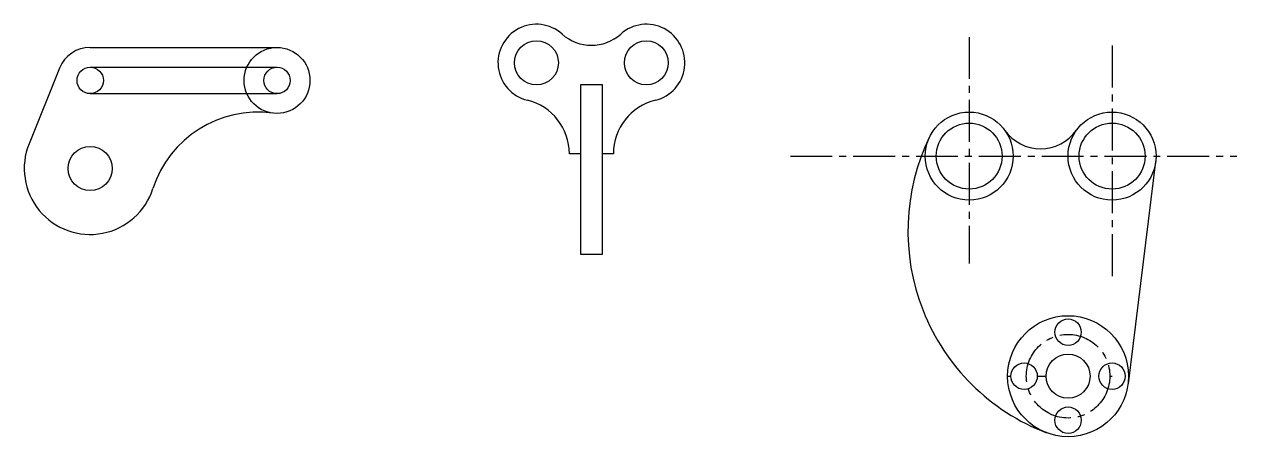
# Model space of a CAD drawing. Header units: millimetres. Extents: x 118 to 1935, y -54 to 356.
# Drawn here: x 534 to 1085, y 23 to 211 of the extents above; entities that cross this region are included whole.
import ezdxf

# ---------------------------------------------------------------- set-up
doc = ezdxf.new("R2010")
doc.units = ezdxf.units.MM
doc.linetypes.add('CENTER2', pattern=[28.575, 19.05, -3.175, 3.175, -3.175])

# ---------------------------------------------------------------- blocks, each defined once
blk = doc.blocks.new('*U12')
blk.add_circle((0, 0), 6)
blk = doc.blocks.new('*U13')
at = {"color": 0, "linetype": 'ByBlock', "lineweight": -2, "transparency": 16777216}
for p, rotation in [((1008.68, 70.93), 90), ((988.68, 50.93), 180), ((1008.68, 30.93), 270)]:
    blk.add_blockref('*U12', p, dxfattribs=dict(at, rotation=rotation))
blk.add_blockref('*U12', (1028.68, 50.93), dxfattribs=at)

msp = doc.modelspace()

# ---------------------------------------------------------------- linework, layer by layer
at = {"color": 85, "linetype": 'CENTER2', "true_color": 0x58ba48}
for p, q in [((963.681, 205.042), (963.681, 102.146)), ((1028.681, 201.171), (1028.681, 95.372)), ((882.372, 150.926), (1085.419, 150.926))]:
    msp.add_line(p, q, dxfattribs=at)
for p, q in [((563.775, 200.321), (648.775, 200.321)), ((549.87, 190.946), (535.964, 156.571)), ((563.775, 191.321), (648.775, 191.321)), ((796.805, 183.328), (786.805, 183.328)), ((786.805, 183.328), (786.805, 106.328)), ((796.805, 106.328), (796.805, 183.328)), ((563.775, 179.321), (648.775, 179.321)), ((786.805, 152.022), (781.805, 152.022)), ((801.805, 152.022), (796.805, 152.022)), ((1048.528, 148.457), (1035.971, 47.531)), ((786.805, 106.328), (796.805, 106.328)), ((981.181, 50.926), (982.681, 50.926)), ((994.681, 50.926), (998.681, 50.926)), ((1027.681, 50.926), (1028.681, 50.926))]:
    msp.add_line(p, q)
for centre, radius in [((648.775, 185.321), 15), ((766.805, 193.328), 10), ((816.805, 193.328), 10), ((563.775, 185.321), 6), ((648.775, 185.321), 6), ((963.681, 150.926), 20), ((963.681, 150.926), 20), ((963.681, 150.926), 15), ((963.681, 150.926), 15), ((1028.681, 150.926), 20), ((1028.681, 150.926), 20), ((1028.681, 150.926), 15), ((1028.681, 150.926), 15), ((563.775, 145.321), 10), ((1008.681, 50.926), 27.5), ((1008.681, 50.926), 10)]:
    msp.add_circle(centre, radius)
at = {"linetype": 'CENTER2'}
msp.add_circle((1008.681, 50.926), 19, dxfattribs=at)
for centre, radius, start, end in [((766.805, 193.328), 17.5, 48.18969, 256.39104), ((816.805, 193.328), 17.5, 283.60896, 131.81031), ((791.805, 221.279), 20, 228.18969, 311.81031), ((563.775, 185.321), 15, 90, 157.97569), ((756.805, 152.022), 25, 0, 76.39104), ((826.805, 152.022), 25, 103.60896, 180), ((639.963, 120.921), 50, 82.20865, 162.24188), ((996.181, 174.244), 20, 215.65909, 324.34091), ((563.775, 145.321), 30, 157.97569, 342.24188), ((1033.816, 116.793), 98, 154.04905, 249.11291)]:
    msp.add_arc(centre, radius, start, end)

# ---------------------------------------------------------------- block references
msp.add_blockref('*U13', (0, 0))

doc.saveas('drawing.dxf')
